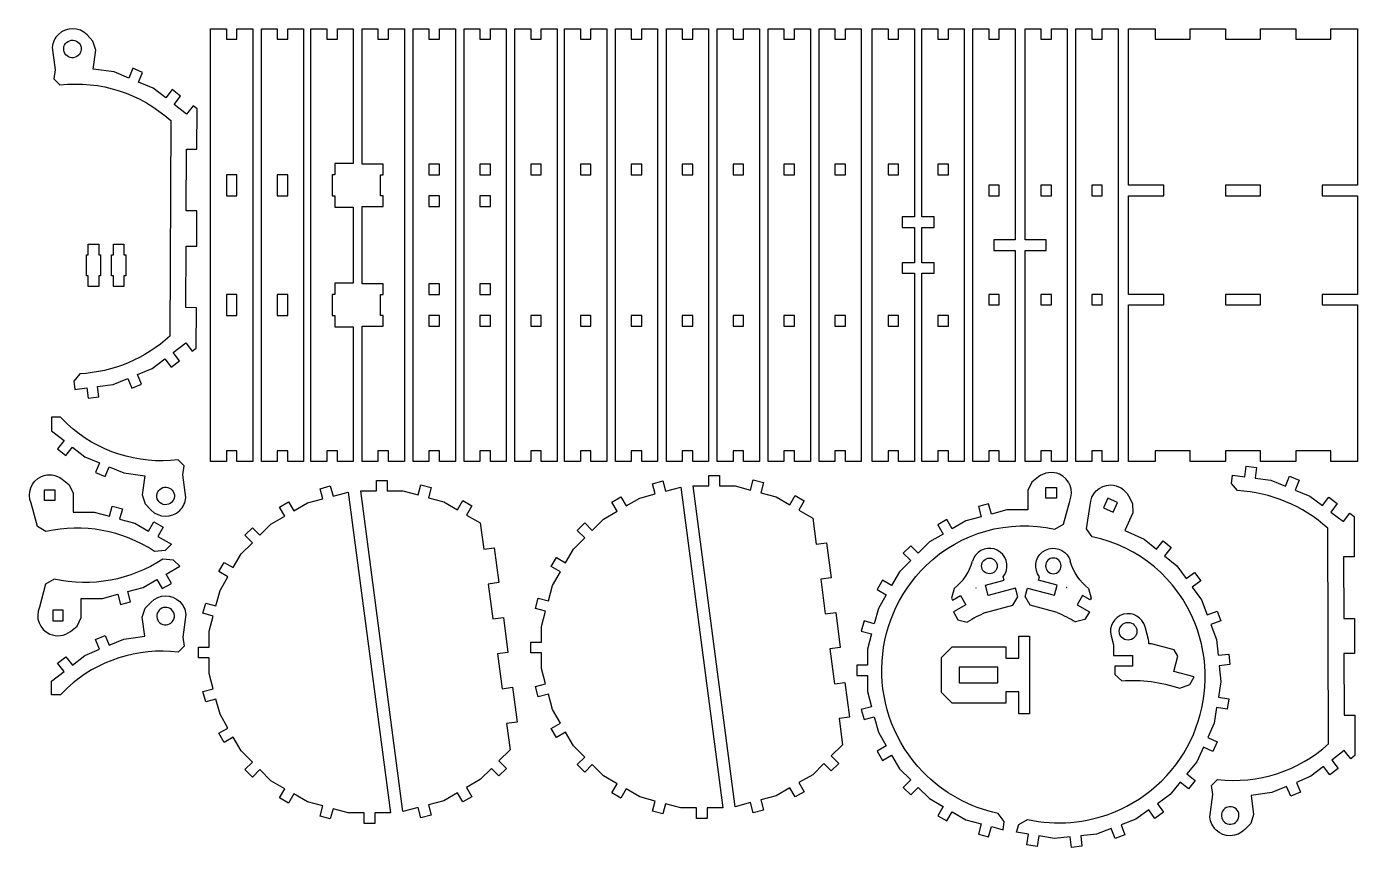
# Model space of a CAD drawing. Header units: inches. Extents: x 166 to 545, y 155 to 388.
import ezdxf

# ---------------------------------------------------------------- set-up
doc = ezdxf.new("R2010")
doc.units = ezdxf.units.IN
doc.header["$MEASUREMENT"] = 0

# ---------------------------------------------------------------- blocks, each defined once
blk = doc.blocks.new('block 3')
at = {"color": 7, "lineweight": 25, "true_color": 0xffffff}
blk.add_lwpolyline([(472.09, 343.03), (469.09, 343.03), (469.09, 340.03), (472.09, 340.03), (472.09, 343.03)], dxfattribs=at)
blk = doc.blocks.new('block 4')
at = {"color": 7, "lineweight": 25, "true_color": 0xffffff}
blk.add_lwpolyline([(472.09, 312.03), (469.09, 312.03), (469.09, 309.03), (472.09, 309.03), (472.09, 312.03)], dxfattribs=at)
blk = doc.blocks.new('block 5')
at = {"color": 7, "lineweight": 25, "true_color": 0xffffff}
blk.add_lwpolyline([(469.09, 267.53), (469.09, 264.53), (464.59, 264.53), (464.59, 387.53), (469.09, 387.53), (469.09, 384.53), (472.09, 384.53), (472.09, 387.53), (476.59, 387.53), (476.59, 264.53), (472.09, 264.53), (472.09, 267.53), (469.09, 267.53)], dxfattribs=at)
blk = doc.blocks.new('block 2')
for name in ['block 5', 'block 3', 'block 4']:
    blk.add_blockref(name, (0, 0))
blk = doc.blocks.new('block 7')
at = {"color": 7, "lineweight": 25, "true_color": 0xffffff}
blk.add_lwpolyline([(257.79, 255.87), (269.79, 164.72), (265.29, 164.72), (265.29, 161.72), (262.29, 161.72), (262.29, 164.72), (257.79, 164.72), (253.45, 165.88), (252.67, 162.98), (249.77, 163.76), (250.55, 166.66), (246.2, 167.82), (242.3, 170.07), (240.8, 167.48), (238.21, 168.98), (239.71, 171.57), (235.81, 173.82), (232.63, 177.01), (230.51, 174.88), (228.38, 177.01), (230.51, 179.13), (227.32, 182.31), (225.07, 186.21), (222.48, 184.71), (220.98, 187.3), (223.57, 188.8), (221.32, 192.7), (220.16, 197.05), (217.26, 196.27), (216.48, 199.17), (219.38, 199.95), (218.22, 204.29), (218.22, 208.79), (215.22, 208.79), (215.22, 211.79), (218.22, 211.79), (218.22, 216.29), (219.38, 220.64), (216.48, 221.41), (217.26, 224.31), (220.16, 223.54), (221.32, 227.88), (223.57, 231.78), (220.98, 233.28), (222.48, 235.88), (225.07, 234.38), (227.32, 238.28), (230.51, 241.46), (228.38, 243.58), (230.51, 245.7), (232.63, 243.58), (235.81, 246.76), (239.71, 249.01), (238.21, 251.61), (240.8, 253.11), (242.3, 250.51), (246.2, 252.76), (250.55, 253.93), (249.77, 256.82), (252.67, 257.6), (253.45, 254.7), (257.79, 255.87)], dxfattribs=at)
blk = doc.blocks.new('block 8')
at = {"color": 7, "lineweight": 25, "true_color": 0xffffff}
blk.add_lwpolyline([(302.79, 190.07), (303.77, 182.63), (300.59, 179.45), (302.71, 177.33), (300.59, 175.21), (298.46, 177.33), (295.28, 174.15), (291.39, 171.9), (292.89, 169.3), (290.29, 167.8), (288.79, 170.4), (284.89, 168.15), (280.54, 166.98), (281.32, 164.09), (278.42, 163.31), (277.65, 166.21), (273.3, 165.04), (261.3, 256.19), (265.8, 256.19), (265.8, 259.19), (268.8, 259.19), (268.8, 256.19), (273.3, 256.19), (277.65, 255.03), (278.42, 257.92), (281.32, 257.15), (280.54, 254.25), (284.89, 253.09), (288.79, 250.84), (290.29, 253.43), (292.89, 251.93), (291.39, 249.34), (295.28, 247.09), (296.26, 239.65), (299.24, 240.04), (300.54, 230.12), (297.57, 229.73), (298.87, 219.82), (301.85, 220.21), (303.15, 210.29), (300.18, 209.9), (301.48, 199.99), (304.46, 200.38), (305.76, 190.47), (302.79, 190.07)], dxfattribs=at)
blk = doc.blocks.new('block 6')
for name in ['block 7', 'block 8']:
    blk.add_blockref(name, (0, 0))
blk = doc.blocks.new('block 10')
at = {"color": 7, "lineweight": 25, "true_color": 0xffffff}
blk.add_lwpolyline([(352.27, 257.27), (364.27, 166.12), (359.77, 166.12), (359.77, 163.12), (356.77, 163.12), (356.77, 166.12), (352.27, 166.12), (347.93, 167.29), (347.15, 164.39), (344.25, 165.17), (345.03, 168.06), (340.68, 169.23), (336.79, 171.48), (335.29, 168.88), (332.69, 170.38), (334.19, 172.98), (330.29, 175.23), (327.11, 178.41), (324.99, 176.29), (322.87, 178.41), (324.99, 180.53), (321.81, 183.71), (319.56, 187.61), (316.96, 186.11), (315.46, 188.71), (318.06, 190.21), (315.81, 194.11), (314.64, 198.45), (311.74, 197.68), (310.97, 200.57), (313.86, 201.35), (312.7, 205.7), (312.7, 210.2), (309.7, 210.2), (309.7, 213.2), (312.7, 213.2), (312.7, 217.7), (313.86, 222.04), (310.97, 222.82), (311.74, 225.72), (314.64, 224.94), (315.81, 229.29), (318.06, 233.19), (315.46, 234.69), (316.96, 237.28), (319.56, 235.78), (321.81, 239.68), (324.99, 242.86), (322.87, 244.98), (324.99, 247.11), (327.11, 244.98), (330.29, 248.17), (334.19, 250.42), (332.69, 253.01), (335.29, 254.51), (336.79, 251.92), (340.68, 254.17), (345.03, 255.33), (344.25, 258.23), (347.15, 259.01), (347.93, 256.11), (352.27, 257.27)], dxfattribs=at)
blk = doc.blocks.new('block 11')
at = {"color": 7, "lineweight": 25, "true_color": 0xffffff}
blk.add_lwpolyline([(397.27, 191.48), (398.25, 184.04), (395.07, 180.86), (397.19, 178.74), (395.07, 176.62), (392.95, 178.74), (389.77, 175.55), (385.87, 173.3), (387.37, 170.71), (384.77, 169.21), (383.27, 171.8), (379.37, 169.55), (375.03, 168.39), (375.8, 165.49), (372.9, 164.72), (372.13, 167.61), (367.78, 166.45), (355.78, 257.6), (360.28, 257.6), (360.28, 260.6), (363.28, 260.6), (363.28, 257.6), (367.78, 257.6), (372.13, 256.43), (372.9, 259.33), (375.8, 258.55), (375.03, 255.66), (379.37, 254.49), (383.27, 252.24), (384.77, 254.84), (387.37, 253.34), (385.87, 250.74), (389.77, 248.49), (390.74, 241.05), (393.72, 241.44), (395.02, 231.53), (392.05, 231.14), (393.36, 221.22), (396.33, 221.61), (397.63, 211.7), (394.66, 211.31), (395.97, 201.39), (398.94, 201.79), (400.25, 191.87), (397.27, 191.48)], dxfattribs=at)
blk = doc.blocks.new('block 9')
for name in ['block 10', 'block 11']:
    blk.add_blockref(name, (0, 0))
blk = doc.blocks.new('block 12')
at = {"color": 7, "lineweight": 25, "true_color": 0xffffff}
blk.add_lwpolyline([(507.09, 343.03), (507.09, 340.03), (517.09, 340.03), (517.09, 343.03), (507.09, 343.03)], dxfattribs=at)
blk = doc.blocks.new('block 13')
at = {"color": 7, "lineweight": 25, "true_color": 0xffffff}
blk.add_lwpolyline([(507.09, 312.03), (507.09, 309.03), (517.09, 309.03), (517.09, 312.03), (507.09, 312.03)], dxfattribs=at)
blk = doc.blocks.new('block 14')
at = {"color": 7, "lineweight": 25, "true_color": 0xffffff}
blk.add_lwpolyline([(489.58, 312.03), (479.58, 312.03), (479.58, 340.03), (489.58, 340.03), (489.58, 343.03), (479.58, 343.03), (479.58, 387.53), (487.09, 387.53), (487.09, 384.53), (497.09, 384.53), (497.09, 387.53), (507.09, 387.53), (507.09, 384.53), (517.09, 384.53), (517.09, 387.53), (527.09, 387.53), (527.09, 384.53), (537.09, 384.53), (537.09, 387.53), (544.59, 387.53), (544.59, 343.03), (534.59, 343.03), (534.59, 340.03), (544.59, 340.03), (544.59, 312.03), (534.59, 312.03), (534.59, 309.03), (544.59, 309.03), (544.59, 264.53), (537.09, 264.53), (537.09, 267.53), (527.09, 267.53), (527.09, 264.53), (517.09, 264.53), (517.09, 267.53), (507.09, 267.53), (507.09, 264.53), (497.09, 264.53), (497.09, 267.53), (487.09, 267.53), (487.09, 264.53), (479.58, 264.53), (479.58, 309.03), (489.58, 309.03), (489.58, 312.03)], dxfattribs=at)
blk = doc.blocks.new('block 16')
at = {"color": 7, "lineweight": 25, "true_color": 0xffffff}
blk.add_lwpolyline([(450.12, 324.53), (456.12, 324.53), (456.12, 327.53), (450.12, 327.53), (450.12, 387.53), (454.62, 387.53), (454.62, 384.53), (457.62, 384.53), (457.62, 387.53), (462.12, 387.53), (462.12, 264.53), (457.62, 264.53), (457.62, 267.53), (454.62, 267.53), (454.62, 264.53), (450.12, 264.53), (450.12, 324.53)], dxfattribs=at)
blk = doc.blocks.new('block 17')
at = {"color": 7, "lineweight": 25, "true_color": 0xffffff}
blk.add_lwpolyline([(457.62, 343.03), (454.62, 343.03), (454.62, 340.03), (457.62, 340.03), (457.62, 343.03)], dxfattribs=at)
blk = doc.blocks.new('block 18')
at = {"color": 7, "lineweight": 25, "true_color": 0xffffff}
blk.add_lwpolyline([(457.62, 312.03), (454.62, 312.03), (454.62, 309.03), (457.62, 309.03), (457.62, 312.03)], dxfattribs=at)
blk = doc.blocks.new('block 15')
for name in ['block 16', 'block 17', 'block 18']:
    blk.add_blockref(name, (0, 0))
blk = doc.blocks.new('block 20')
at = {"color": 7, "lineweight": 25, "true_color": 0xffffff}
blk.add_lwpolyline([(447.3, 327.53), (441.3, 327.53), (441.3, 324.53), (447.3, 324.53), (447.3, 264.53), (442.8, 264.53), (442.8, 267.53), (439.8, 267.53), (439.8, 264.53), (435.3, 264.53), (435.3, 387.53), (439.8, 387.53), (439.8, 384.53), (442.8, 384.53), (442.8, 387.53), (447.3, 387.53), (447.3, 327.53)], dxfattribs=at)
blk = doc.blocks.new('block 21')
at = {"color": 7, "lineweight": 25, "true_color": 0xffffff}
blk.add_lwpolyline([(439.8, 309.03), (442.8, 309.03), (442.8, 312.03), (439.8, 312.03), (439.8, 309.03)], dxfattribs=at)
blk = doc.blocks.new('block 22')
at = {"color": 7, "lineweight": 25, "true_color": 0xffffff}
blk.add_lwpolyline([(439.8, 340.03), (442.8, 340.03), (442.8, 343.03), (439.8, 343.03), (439.8, 340.03)], dxfattribs=at)
blk = doc.blocks.new('block 19')
for name in ['block 20', 'block 22', 'block 21']:
    blk.add_blockref(name, (0, 0))
blk = doc.blocks.new('block 24')
at = {"color": 7, "lineweight": 25, "true_color": 0xffffff}
blk.add_lwpolyline([(414.21, 349.03), (411.21, 349.03), (411.21, 346.03), (414.21, 346.03), (414.21, 349.03)], dxfattribs=at)
blk = doc.blocks.new('block 25')
at = {"color": 7, "lineweight": 25, "true_color": 0xffffff}
blk.add_lwpolyline([(411.21, 303.03), (414.21, 303.03), (414.21, 306.03), (411.21, 306.03), (411.21, 303.03)], dxfattribs=at)
blk = doc.blocks.new('block 26')
at = {"color": 7, "lineweight": 25, "true_color": 0xffffff}
blk.add_lwpolyline([(411.21, 384.53), (414.21, 384.53), (414.21, 387.53), (418.71, 387.53), (418.71, 334.03), (415.21, 334.03), (415.21, 331.03), (418.71, 331.03), (418.71, 321.03), (415.21, 321.03), (415.21, 318.03), (418.71, 318.03), (418.71, 264.53), (414.21, 264.53), (414.21, 267.53), (411.21, 267.53), (411.21, 264.53), (406.71, 264.53), (406.71, 387.53), (411.21, 387.53), (411.21, 384.53)], dxfattribs=at)
blk = doc.blocks.new('block 23')
for name in ['block 26', 'block 24', 'block 25']:
    blk.add_blockref(name, (0, 0))
blk = doc.blocks.new('block 28')
at = {"color": 7, "lineweight": 25, "true_color": 0xffffff}
blk.add_lwpolyline([(425.33, 303.03), (428.33, 303.03), (428.33, 306.03), (425.33, 306.03), (425.33, 303.03)], dxfattribs=at)
blk = doc.blocks.new('block 29')
at = {"color": 7, "lineweight": 25, "true_color": 0xffffff}
blk.add_lwpolyline([(428.33, 349.03), (425.33, 349.03), (425.33, 346.03), (428.33, 346.03), (428.33, 349.03)], dxfattribs=at)
blk = doc.blocks.new('block 30')
at = {"color": 7, "lineweight": 25, "true_color": 0xffffff}
blk.add_lwpolyline([(428.33, 267.53), (425.33, 267.53), (425.33, 264.53), (420.83, 264.53), (420.83, 318.03), (424.33, 318.03), (424.33, 321.03), (420.83, 321.03), (420.83, 331.03), (424.33, 331.03), (424.33, 334.03), (420.83, 334.03), (420.83, 387.53), (425.33, 387.53), (425.33, 384.53), (428.33, 384.53), (428.33, 387.53), (432.83, 387.53), (432.83, 264.53), (428.33, 264.53), (428.33, 267.53)], dxfattribs=at)
blk = doc.blocks.new('block 27')
for name in ['block 30', 'block 29', 'block 28']:
    blk.add_blockref(name, (0, 0))
blk = doc.blocks.new('block 32')
at = {"color": 7, "lineweight": 25, "true_color": 0xffffff}
blk.add_lwpolyline([(396.08, 303.03), (399.08, 303.03), (399.08, 306.03), (396.08, 306.03), (396.08, 303.03)], dxfattribs=at)
blk = doc.blocks.new('block 33')
at = {"color": 7, "lineweight": 25, "true_color": 0xffffff}
blk.add_lwpolyline([(399.08, 349.03), (396.08, 349.03), (396.08, 346.03), (399.08, 346.03), (399.08, 349.03)], dxfattribs=at)
blk = doc.blocks.new('block 34')
at = {"color": 7, "lineweight": 25, "true_color": 0xffffff}
blk.add_lwpolyline([(396.08, 384.53), (399.08, 384.53), (399.08, 387.53), (403.58, 387.53), (403.58, 264.53), (399.08, 264.53), (399.08, 267.53), (396.08, 267.53), (396.08, 264.53), (391.58, 264.53), (391.58, 387.53), (396.08, 387.53), (396.08, 384.53)], dxfattribs=at)
blk = doc.blocks.new('block 31')
for name in ['block 34', 'block 33', 'block 32']:
    blk.add_blockref(name, (0, 0))
blk = doc.blocks.new('block 36')
at = {"color": 7, "lineweight": 25, "true_color": 0xffffff}
blk.add_lwpolyline([(381.61, 303.03), (384.61, 303.03), (384.61, 306.03), (381.61, 306.03), (381.61, 303.03)], dxfattribs=at)
blk = doc.blocks.new('block 37')
at = {"color": 7, "lineweight": 25, "true_color": 0xffffff}
blk.add_lwpolyline([(384.61, 349.03), (381.61, 349.03), (381.61, 346.03), (384.61, 346.03), (384.61, 349.03)], dxfattribs=at)
blk = doc.blocks.new('block 38')
at = {"color": 7, "lineweight": 25, "true_color": 0xffffff}
blk.add_lwpolyline([(381.61, 384.53), (384.61, 384.53), (384.61, 387.53), (389.11, 387.53), (389.11, 264.53), (384.61, 264.53), (384.61, 267.53), (381.61, 267.53), (381.61, 264.53), (377.11, 264.53), (377.11, 387.53), (381.61, 387.53), (381.61, 384.53)], dxfattribs=at)
blk = doc.blocks.new('block 35')
for name in ['block 38', 'block 37', 'block 36']:
    blk.add_blockref(name, (0, 0))
blk = doc.blocks.new('block 40')
at = {"color": 7, "lineweight": 25, "true_color": 0xffffff}
blk.add_lwpolyline([(367.14, 303.03), (370.14, 303.03), (370.14, 306.03), (367.14, 306.03), (367.14, 303.03)], dxfattribs=at)
blk = doc.blocks.new('block 41')
at = {"color": 7, "lineweight": 25, "true_color": 0xffffff}
blk.add_lwpolyline([(370.14, 349.03), (367.14, 349.03), (367.14, 346.03), (370.14, 346.03), (370.14, 349.03)], dxfattribs=at)
blk = doc.blocks.new('block 42')
at = {"color": 7, "lineweight": 25, "true_color": 0xffffff}
blk.add_lwpolyline([(367.14, 384.53), (370.14, 384.53), (370.14, 387.53), (374.64, 387.53), (374.64, 264.53), (370.14, 264.53), (370.14, 267.53), (367.14, 267.53), (367.14, 264.53), (362.64, 264.53), (362.64, 387.53), (367.14, 387.53), (367.14, 384.53)], dxfattribs=at)
blk = doc.blocks.new('block 39')
for name in ['block 42', 'block 41', 'block 40']:
    blk.add_blockref(name, (0, 0))
blk = doc.blocks.new('block 44')
at = {"color": 7, "lineweight": 25, "true_color": 0xffffff}
blk.add_lwpolyline([(352.68, 303.03), (355.68, 303.03), (355.68, 306.03), (352.68, 306.03), (352.68, 303.03)], dxfattribs=at)
blk = doc.blocks.new('block 45')
at = {"color": 7, "lineweight": 25, "true_color": 0xffffff}
blk.add_lwpolyline([(355.68, 349.03), (352.68, 349.03), (352.68, 346.03), (355.68, 346.03), (355.68, 349.03)], dxfattribs=at)
blk = doc.blocks.new('block 46')
at = {"color": 7, "lineweight": 25, "true_color": 0xffffff}
blk.add_lwpolyline([(352.68, 384.53), (355.68, 384.53), (355.68, 387.53), (360.18, 387.53), (360.18, 264.53), (355.68, 264.53), (355.68, 267.53), (352.68, 267.53), (352.68, 264.53), (348.18, 264.53), (348.18, 387.53), (352.68, 387.53), (352.68, 384.53)], dxfattribs=at)
blk = doc.blocks.new('block 43')
for name in ['block 46', 'block 45', 'block 44']:
    blk.add_blockref(name, (0, 0))
blk = doc.blocks.new('block 48')
at = {"color": 7, "lineweight": 25, "true_color": 0xffffff}
blk.add_lwpolyline([(338.21, 303.03), (341.21, 303.03), (341.21, 306.03), (338.21, 306.03), (338.21, 303.03)], dxfattribs=at)
blk = doc.blocks.new('block 49')
at = {"color": 7, "lineweight": 25, "true_color": 0xffffff}
blk.add_lwpolyline([(341.21, 349.03), (338.21, 349.03), (338.21, 346.03), (341.21, 346.03), (341.21, 349.03)], dxfattribs=at)
blk = doc.blocks.new('block 50')
at = {"color": 7, "lineweight": 25, "true_color": 0xffffff}
blk.add_lwpolyline([(338.21, 384.53), (341.21, 384.53), (341.21, 387.53), (345.71, 387.53), (345.71, 264.53), (341.21, 264.53), (341.21, 267.53), (338.21, 267.53), (338.21, 264.53), (333.71, 264.53), (333.71, 387.53), (338.21, 387.53), (338.21, 384.53)], dxfattribs=at)
blk = doc.blocks.new('block 47')
for name in ['block 50', 'block 49', 'block 48']:
    blk.add_blockref(name, (0, 0))
blk = doc.blocks.new('block 52')
at = {"color": 7, "lineweight": 25, "true_color": 0xffffff}
blk.add_lwpolyline([(323.74, 303.03), (326.74, 303.03), (326.74, 306.03), (323.74, 306.03), (323.74, 303.03)], dxfattribs=at)
blk = doc.blocks.new('block 53')
at = {"color": 7, "lineweight": 25, "true_color": 0xffffff}
blk.add_lwpolyline([(326.74, 349.03), (323.74, 349.03), (323.74, 346.03), (326.74, 346.03), (326.74, 349.03)], dxfattribs=at)
blk = doc.blocks.new('block 54')
at = {"color": 7, "lineweight": 25, "true_color": 0xffffff}
blk.add_lwpolyline([(323.74, 384.53), (326.74, 384.53), (326.74, 387.53), (331.24, 387.53), (331.24, 264.53), (326.74, 264.53), (326.74, 267.53), (323.74, 267.53), (323.74, 264.53), (319.24, 264.53), (319.24, 387.53), (323.74, 387.53), (323.74, 384.53)], dxfattribs=at)
blk = doc.blocks.new('block 51')
for name in ['block 54', 'block 53', 'block 52']:
    blk.add_blockref(name, (0, 0))
blk = doc.blocks.new('block 56')
at = {"color": 7, "lineweight": 25, "true_color": 0xffffff}
blk.add_lwpolyline([(309.63, 303.03), (312.63, 303.03), (312.63, 306.03), (309.63, 306.03), (309.63, 303.03)], dxfattribs=at)
blk = doc.blocks.new('block 57')
at = {"color": 7, "lineweight": 25, "true_color": 0xffffff}
blk.add_lwpolyline([(312.63, 349.03), (309.63, 349.03), (309.63, 346.03), (312.63, 346.03), (312.63, 349.03)], dxfattribs=at)
blk = doc.blocks.new('block 58')
at = {"color": 7, "lineweight": 25, "true_color": 0xffffff}
blk.add_lwpolyline([(309.63, 384.53), (312.63, 384.53), (312.63, 387.53), (317.13, 387.53), (317.13, 264.53), (312.63, 264.53), (312.63, 267.53), (309.63, 267.53), (309.63, 264.53), (305.13, 264.53), (305.13, 387.53), (309.63, 387.53), (309.63, 384.53)], dxfattribs=at)
blk = doc.blocks.new('block 55')
for name in ['block 58', 'block 57', 'block 56']:
    blk.add_blockref(name, (0, 0))
blk = doc.blocks.new('block 60')
at = {"color": 7, "lineweight": 25, "true_color": 0xffffff}
blk.add_lwpolyline([(237.59, 312.03), (237.59, 306.03), (240.59, 306.03), (240.59, 312.03), (237.59, 312.03)], dxfattribs=at)
blk = doc.blocks.new('block 61')
at = {"color": 7, "lineweight": 25, "true_color": 0xffffff}
blk.add_lwpolyline([(240.59, 340.03), (240.59, 346.03), (237.59, 346.03), (237.59, 340.03), (240.59, 340.03)], dxfattribs=at)
blk = doc.blocks.new('block 62')
at = {"color": 7, "lineweight": 25, "true_color": 0xffffff}
blk.add_lwpolyline([(237.59, 387.53), (237.59, 384.53), (240.59, 384.53), (240.59, 387.53), (245.09, 387.53), (245.09, 264.53), (240.59, 264.53), (240.59, 267.53), (237.59, 267.53), (237.59, 264.53), (233.09, 264.53), (233.09, 387.53), (237.59, 387.53)], dxfattribs=at)
blk = doc.blocks.new('block 59')
for name in ['block 62', 'block 61', 'block 60']:
    blk.add_blockref(name, (0, 0))
blk = doc.blocks.new('block 64')
at = {"color": 7, "lineweight": 25, "true_color": 0xffffff}
blk.add_lwpolyline([(223.12, 312.03), (223.12, 306.03), (226.12, 306.03), (226.12, 312.03), (223.12, 312.03)], dxfattribs=at)
blk = doc.blocks.new('block 65')
at = {"color": 7, "lineweight": 25, "true_color": 0xffffff}
blk.add_lwpolyline([(226.12, 340.03), (226.12, 346.03), (223.12, 346.03), (223.12, 340.03), (226.12, 340.03)], dxfattribs=at)
blk = doc.blocks.new('block 66')
at = {"color": 7, "lineweight": 25, "true_color": 0xffffff}
blk.add_lwpolyline([(223.12, 387.53), (223.12, 384.53), (226.12, 384.53), (226.12, 387.53), (230.62, 387.53), (230.62, 264.53), (226.12, 264.53), (226.12, 267.53), (223.12, 267.53), (223.12, 264.53), (218.62, 264.53), (218.62, 387.53), (223.12, 387.53)], dxfattribs=at)
blk = doc.blocks.new('block 63')
for name in ['block 66', 'block 65', 'block 64']:
    blk.add_blockref(name, (0, 0))
blk = doc.blocks.new('block 67')
at = {"color": 7, "lineweight": 25, "true_color": 0xffffff}
blk.add_lwpolyline([(266.92, 312.03), (267.72, 312.03), (267.72, 315.03), (261.72, 315.03), (261.72, 337.03), (267.72, 337.03), (267.72, 340.03), (266.92, 340.03), (266.92, 346.03), (267.72, 346.03), (267.72, 349.03), (261.72, 349.03), (261.72, 387.53), (266.22, 387.53), (266.22, 384.53), (269.22, 384.53), (269.22, 387.53), (273.72, 387.53), (273.72, 264.53), (269.22, 264.53), (269.22, 267.53), (266.22, 267.53), (266.22, 264.53), (261.72, 264.53), (261.72, 303.03), (267.72, 303.03), (267.72, 306.03), (266.92, 306.03), (266.92, 312.03)], dxfattribs=at)
blk = doc.blocks.new('block 68')
at = {"color": 7, "lineweight": 25, "true_color": 0xffffff}
blk.add_lwpolyline([(259.18, 336.83), (259.18, 315.23), (253.98, 315.23), (253.98, 312.03), (253.18, 312.03), (253.18, 306.03), (253.98, 306.03), (253.98, 302.83), (259.18, 302.83), (259.18, 264.53), (254.68, 264.53), (254.68, 267.53), (251.68, 267.53), (251.68, 264.53), (247.18, 264.53), (247.18, 387.53), (251.68, 387.53), (251.68, 384.53), (254.68, 384.53), (254.68, 387.53), (259.18, 387.53), (259.18, 349.23), (253.98, 349.23), (253.98, 346.03), (253.18, 346.03), (253.18, 340.03), (253.98, 340.03), (253.98, 336.83), (259.18, 336.83)], dxfattribs=at)
blk = doc.blocks.new('block 70')
at = {"color": 7, "lineweight": 25, "true_color": 0xffffff}
blk.add_lwpolyline([(298.18, 349.03), (295.18, 349.03), (295.18, 346.03), (298.18, 346.03), (298.18, 349.03)], dxfattribs=at)
blk = doc.blocks.new('block 71')
at = {"color": 7, "lineweight": 25, "true_color": 0xffffff}
blk.add_lwpolyline([(295.18, 337.03), (298.18, 337.03), (298.18, 340.03), (295.18, 340.03), (295.18, 337.03)], dxfattribs=at)
blk = doc.blocks.new('block 72')
at = {"color": 7, "lineweight": 25, "true_color": 0xffffff}
blk.add_lwpolyline([(295.18, 303.03), (298.18, 303.03), (298.18, 306.03), (295.18, 306.03), (295.18, 303.03)], dxfattribs=at)
blk = doc.blocks.new('block 73')
at = {"color": 7, "lineweight": 25, "true_color": 0xffffff}
blk.add_lwpolyline([(298.18, 315.03), (295.18, 315.03), (295.18, 312.03), (298.18, 312.03), (298.18, 315.03)], dxfattribs=at)
blk = doc.blocks.new('block 74')
at = {"color": 7, "lineweight": 25, "true_color": 0xffffff}
blk.add_lwpolyline([(295.18, 387.53), (295.18, 384.53), (298.18, 384.53), (298.18, 387.53), (302.68, 387.53), (302.68, 264.53), (298.18, 264.53), (298.18, 267.53), (295.18, 267.53), (295.18, 264.53), (290.68, 264.53), (290.68, 387.53), (295.18, 387.53)], dxfattribs=at)
blk = doc.blocks.new('block 69')
for name in ['block 74', 'block 70', 'block 71', 'block 73', 'block 72']:
    blk.add_blockref(name, (0, 0))
blk = doc.blocks.new('block 76')
at = {"color": 7, "lineweight": 25, "true_color": 0xffffff}
blk.add_lwpolyline([(283.72, 349.03), (280.72, 349.03), (280.72, 346.03), (283.72, 346.03), (283.72, 349.03)], dxfattribs=at)
blk = doc.blocks.new('block 77')
at = {"color": 7, "lineweight": 25, "true_color": 0xffffff}
blk.add_lwpolyline([(280.72, 337.03), (283.72, 337.03), (283.72, 340.03), (280.72, 340.03), (280.72, 337.03)], dxfattribs=at)
blk = doc.blocks.new('block 78')
at = {"color": 7, "lineweight": 25, "true_color": 0xffffff}
blk.add_lwpolyline([(280.72, 303.03), (283.72, 303.03), (283.72, 306.03), (280.72, 306.03), (280.72, 303.03)], dxfattribs=at)
blk = doc.blocks.new('block 79')
at = {"color": 7, "lineweight": 25, "true_color": 0xffffff}
blk.add_lwpolyline([(283.72, 315.03), (280.72, 315.03), (280.72, 312.03), (283.72, 312.03), (283.72, 315.03)], dxfattribs=at)
blk = doc.blocks.new('block 80')
at = {"color": 7, "lineweight": 25, "true_color": 0xffffff}
blk.add_lwpolyline([(280.72, 387.53), (280.72, 384.53), (283.72, 384.53), (283.72, 387.53), (288.22, 387.53), (288.22, 264.53), (283.72, 264.53), (283.72, 267.53), (280.72, 267.53), (280.72, 264.53), (276.22, 264.53), (276.22, 387.53), (280.72, 387.53)], dxfattribs=at)
blk = doc.blocks.new('block 75')
for name in ['block 80', 'block 76', 'block 77', 'block 79', 'block 78']:
    blk.add_blockref(name, (0, 0))
blk = doc.blocks.new('block 82')
at = {"color": 7, "lineweight": 25, "true_color": 0xffffff}
blk.add_open_spline([(185.2, 384.04), (185.2, 384.04), (186.04, 381.48), (186.04, 381.48), (186.04, 381.48), (185.31, 376.05), (185.31, 376.05), (185.31, 376.05), (191.25, 375.25), (191.25, 375.25), (191.25, 375.25), (195.41, 373.51), (195.41, 373.51), (195.41, 373.51), (196.56, 376.28), (196.56, 376.28), (196.56, 376.28), (199.33, 375.12), (199.33, 375.12), (199.33, 375.12), (198.17, 372.35), (198.17, 372.35), (198.17, 372.35), (202.33, 370.62), (202.33, 370.62), (202.33, 370.62), (205.89, 367.87), (205.89, 367.87), (205.89, 367.87), (207.72, 370.24), (207.72, 370.24), (207.72, 370.24), (210.09, 368.41), (210.09, 368.41), (210.09, 368.41), (208.26, 366.03), (208.26, 366.03), (208.26, 366.03), (211.82, 363.28), (211.82, 363.28), (211.82, 363.28), (213.65, 365.65), (213.65, 365.65), (213.65, 365.65), (214.82, 364.75), (214.82, 364.75), (214.82, 364.75), (214.78, 353.27), (214.78, 353.27), (214.78, 353.27), (211.78, 353.28), (211.78, 353.28), (211.78, 353.28), (211.72, 335.78), (211.72, 335.78), (211.72, 335.78), (214.72, 335.76), (214.72, 335.76), (214.72, 335.76), (214.69, 325.77), (214.69, 325.77), (214.69, 325.77), (211.69, 325.78), (211.69, 325.78), (211.69, 325.78), (211.63, 308.27), (211.63, 308.27), (211.63, 308.27), (214.63, 308.26), (214.63, 308.26), (214.63, 308.26), (214.59, 296.78), (214.59, 296.78), (214.59, 296.78), (213.41, 295.89), (213.41, 295.89), (213.41, 295.89), (211.59, 298.27), (211.59, 298.27), (211.59, 298.27), (208.01, 295.54), (208.01, 295.54), (208.01, 295.54), (209.83, 293.16), (209.83, 293.16), (209.83, 293.16), (207.44, 291.34), (207.44, 291.34), (207.44, 291.34), (205.62, 293.73), (205.62, 293.73), (205.62, 293.73), (202.05, 291), (202.05, 291), (202.05, 291), (197.88, 289.29), (197.88, 289.29), (197.88, 289.29), (199.02, 286.52), (199.02, 286.52), (199.02, 286.52), (196.24, 285.38), (196.24, 285.38), (196.24, 285.38), (195.11, 288.15), (195.11, 288.15), (195.11, 288.15), (190.94, 286.45), (190.94, 286.45), (190.94, 286.45), (186.48, 285.88), (186.48, 285.88), (186.48, 285.88), (186.86, 282.9), (186.86, 282.9), (186.86, 282.9), (183.88, 282.52), (183.88, 282.52), (183.88, 282.52), (183.5, 285.49), (183.5, 285.49), (183.5, 285.49), (180.03, 285.05), (180.03, 285.05), (180.03, 285.05), (179.73, 287.41), (179.73, 287.41), (179.73, 287.41), (181.47, 289.45), (181.47, 289.45), (190.99, 289.97), (200.04, 293.76), (207.1, 300.16), (207.1, 300.16), (207.31, 361.42), (207.31, 361.42), (198.77, 369.18), (187.29, 372.88), (175.82, 371.55), (175.82, 371.55), (174.11, 373.26), (174.11, 373.26), (174.11, 373.26), (174.46, 375.82), (174.46, 375.82), (174.46, 375.82), (173.63, 382.23), (173.63, 382.23), (173.75, 383.63), (174.36, 384.94), (175.37, 385.91), (177.66, 388.13), (181.31, 388.06), (183.52, 385.78), (183.52, 385.78), (185.2, 384.04), (185.2, 384.04)], degree=3, knots=[0, 0, 0, 0, 1, 1, 1, 2, 2, 2, 3, 3, 3, 4, 4, 4, 5, 5, 5, 6, 6, 6, 7, 7, 7, 8, 8, 8, 9, 9, 9, 10, 10, 10, 11, 11, 11, 12, 12, 12, 13, 13, 13, 14, 14, 14, 15, 15, 15, 16, 16, 16, 17, 17, 17, 18, 18, 18, 19, 19, 19, 20, 20, 20, 21, 21, 21, 22, 22, 22, 23, 23, 23, 24, 24, 24, 25, 25, 25, 26, 26, 26, 27, 27, 27, 28, 28, 28, 29, 29, 29, 30, 30, 30, 31, 31, 31, 32, 32, 32, 33, 33, 33, 34, 34, 34, 35, 35, 35, 36, 36, 36, 37, 37, 37, 38, 38, 38, 39, 39, 39, 40, 40, 40, 41, 41, 41, 42, 42, 42, 43, 43, 43, 44, 44, 44, 45, 45, 45, 46, 46, 46, 47, 47, 47, 48, 48, 48, 49, 49, 49, 50, 50, 50, 51, 51, 51, 52, 52, 52, 52], dxfattribs=at)
blk = doc.blocks.new('block 83')
at = {"color": 7, "lineweight": 25, "true_color": 0xffffff}
blk.add_open_spline([(176.9, 381.45), (177.08, 380.08), (178.33, 379.11), (179.7, 379.29), (181.07, 379.47), (182.04, 380.72), (181.86, 382.09), (181.68, 383.46), (180.43, 384.43), (179.06, 384.25), (177.69, 384.07), (176.73, 382.82), (176.9, 381.45), (176.9, 381.45), (176.9, 381.45), (176.9, 381.45)], degree=3, knots=[0, 0, 0, 0, 1, 1, 1, 2, 2, 2, 3, 3, 3, 4, 4, 4, 5, 5, 5, 5], dxfattribs=at)
blk = doc.blocks.new('block 81')
for name in ['block 82', 'block 83']:
    blk.add_blockref(name, (0, 0))
blk = doc.blocks.new('block 85')
at = {"color": 7, "lineweight": 25, "true_color": 0xffffff}
blk.add_open_spline([(514.26, 161.68), (514.26, 161.68), (515.1, 164.25), (515.1, 164.25), (515.1, 164.25), (514.37, 169.67), (514.37, 169.67), (514.37, 169.67), (520.32, 170.48), (520.32, 170.48), (520.32, 170.48), (524.47, 172.21), (524.47, 172.21), (524.47, 172.21), (525.63, 169.44), (525.63, 169.44), (525.63, 169.44), (528.39, 170.6), (528.39, 170.6), (528.39, 170.6), (527.24, 173.37), (527.24, 173.37), (527.24, 173.37), (531.39, 175.11), (531.39, 175.11), (531.39, 175.11), (534.95, 177.86), (534.95, 177.86), (534.95, 177.86), (536.78, 175.48), (536.78, 175.48), (536.78, 175.48), (539.16, 177.32), (539.16, 177.32), (539.16, 177.32), (537.32, 179.69), (537.32, 179.69), (537.32, 179.69), (540.88, 182.45), (540.88, 182.45), (540.88, 182.45), (542.72, 180.07), (542.72, 180.07), (542.72, 180.07), (543.89, 180.98), (543.89, 180.98), (543.89, 180.98), (543.85, 192.46), (543.85, 192.46), (543.85, 192.46), (540.85, 192.44), (540.85, 192.44), (540.85, 192.44), (540.78, 209.95), (540.78, 209.95), (540.78, 209.95), (543.78, 209.96), (543.78, 209.96), (543.78, 209.96), (543.75, 219.96), (543.75, 219.96), (543.75, 219.96), (540.75, 219.95), (540.75, 219.95), (540.75, 219.95), (540.69, 237.45), (540.69, 237.45), (540.69, 237.45), (543.69, 237.46), (543.69, 237.46), (543.69, 237.46), (543.65, 248.94), (543.65, 248.94), (543.65, 248.94), (542.47, 249.84), (542.47, 249.84), (542.47, 249.84), (540.65, 247.45), (540.65, 247.45), (540.65, 247.45), (537.07, 250.18), (537.07, 250.18), (537.07, 250.18), (538.89, 252.57), (538.89, 252.57), (538.89, 252.57), (536.5, 254.38), (536.5, 254.38), (536.5, 254.38), (534.69, 252), (534.69, 252), (534.69, 252), (531.11, 254.72), (531.11, 254.72), (531.11, 254.72), (526.94, 256.43), (526.94, 256.43), (526.94, 256.43), (528.08, 259.21), (528.08, 259.21), (528.08, 259.21), (525.31, 260.35), (525.31, 260.35), (525.31, 260.35), (524.17, 257.57), (524.17, 257.57), (524.17, 257.57), (520, 259.28), (520, 259.28), (520, 259.28), (515.54, 259.85), (515.54, 259.85), (515.54, 259.85), (515.92, 262.82), (515.92, 262.82), (515.92, 262.82), (512.95, 263.21), (512.95, 263.21), (512.95, 263.21), (512.56, 260.23), (512.56, 260.23), (512.56, 260.23), (509.09, 260.67), (509.09, 260.67), (509.09, 260.67), (508.79, 258.32), (508.79, 258.32), (508.79, 258.32), (510.54, 256.27), (510.54, 256.27), (520.05, 255.75), (529.1, 251.97), (536.16, 245.56), (536.16, 245.56), (536.37, 184.31), (536.37, 184.31), (527.83, 176.54), (516.35, 172.85), (504.88, 174.17), (504.88, 174.17), (503.17, 172.47), (503.17, 172.47), (503.17, 172.47), (503.52, 169.9), (503.52, 169.9), (503.52, 169.9), (502.7, 163.5), (502.7, 163.5), (502.81, 162.1), (503.43, 160.79), (504.44, 159.81), (506.72, 157.6), (510.37, 157.66), (512.59, 159.95), (512.59, 159.95), (514.26, 161.68), (514.26, 161.68)], degree=3, knots=[0, 0, 0, 0, 1, 1, 1, 2, 2, 2, 3, 3, 3, 4, 4, 4, 5, 5, 5, 6, 6, 6, 7, 7, 7, 8, 8, 8, 9, 9, 9, 10, 10, 10, 11, 11, 11, 12, 12, 12, 13, 13, 13, 14, 14, 14, 15, 15, 15, 16, 16, 16, 17, 17, 17, 18, 18, 18, 19, 19, 19, 20, 20, 20, 21, 21, 21, 22, 22, 22, 23, 23, 23, 24, 24, 24, 25, 25, 25, 26, 26, 26, 27, 27, 27, 28, 28, 28, 29, 29, 29, 30, 30, 30, 31, 31, 31, 32, 32, 32, 33, 33, 33, 34, 34, 34, 35, 35, 35, 36, 36, 36, 37, 37, 37, 38, 38, 38, 39, 39, 39, 40, 40, 40, 41, 41, 41, 42, 42, 42, 43, 43, 43, 44, 44, 44, 45, 45, 45, 46, 46, 46, 47, 47, 47, 48, 48, 48, 49, 49, 49, 50, 50, 50, 51, 51, 51, 52, 52, 52, 52], dxfattribs=at)
blk = doc.blocks.new('block 86')
at = {"color": 7, "lineweight": 25, "true_color": 0xffffff}
blk.add_open_spline([(505.96, 164.27), (506.14, 165.64), (507.39, 166.61), (508.76, 166.43), (510.13, 166.26), (511.1, 165.01), (510.92, 163.64), (510.75, 162.27), (509.49, 161.3), (508.12, 161.47), (506.75, 161.65), (505.79, 162.9), (505.96, 164.27), (505.96, 164.27), (505.96, 164.27), (505.96, 164.27)], degree=3, knots=[0, 0, 0, 0, 1, 1, 1, 2, 2, 2, 3, 3, 3, 4, 4, 4, 5, 5, 5, 5], dxfattribs=at)
blk = doc.blocks.new('block 84')
for name in ['block 85', 'block 86']:
    blk.add_blockref(name, (0, 0))
blk = doc.blocks.new('block 88')
at = {"color": 7, "lineweight": 25, "true_color": 0xffffff}
blk.add_open_spline([(175.94, 277.12), (175.94, 277.12), (177.93, 275.11), (177.93, 275.11), (186.47, 267.35), (197.95, 263.65), (209.42, 264.98), (209.42, 264.98), (211.13, 263.27), (211.13, 263.27), (211.13, 263.27), (210.79, 260.71), (210.79, 260.71), (210.79, 260.71), (211.61, 254.3), (211.61, 254.3), (211.5, 252.9), (210.88, 251.59), (209.87, 250.62), (207.58, 248.4), (203.93, 248.47), (201.72, 250.75), (201.72, 250.75), (200.04, 252.49), (200.04, 252.49), (200.04, 252.49), (199.2, 255.05), (199.2, 255.05), (199.2, 255.05), (199.93, 260.48), (199.93, 260.48), (199.93, 260.48), (193.99, 261.28), (193.99, 261.28), (193.99, 261.28), (189.84, 263.02), (189.84, 263.02), (189.84, 263.02), (188.68, 260.25), (188.68, 260.25), (188.68, 260.25), (185.91, 261.41), (185.91, 261.41), (185.91, 261.41), (187.07, 264.17), (187.07, 264.17), (187.07, 264.17), (182.92, 265.91), (182.92, 265.91), (182.92, 265.91), (179.36, 268.66), (179.36, 268.66), (179.36, 268.66), (177.52, 266.29), (177.52, 266.29), (177.52, 266.29), (175.15, 268.12), (175.15, 268.12), (175.15, 268.12), (176.98, 270.5), (176.98, 270.5), (176.98, 270.5), (173.42, 273.25), (173.42, 273.25), (173.42, 273.25), (173.44, 277.13), (173.44, 277.13), (173.44, 277.13), (175.94, 277.12), (175.94, 277.12)], degree=3, knots=[0, 0, 0, 0, 1, 1, 1, 2, 2, 2, 3, 3, 3, 4, 4, 4, 5, 5, 5, 6, 6, 6, 7, 7, 7, 8, 8, 8, 9, 9, 9, 10, 10, 10, 11, 11, 11, 12, 12, 12, 13, 13, 13, 14, 14, 14, 15, 15, 15, 16, 16, 16, 17, 17, 17, 18, 18, 18, 19, 19, 19, 20, 20, 20, 21, 21, 21, 22, 22, 22, 23, 23, 23, 23], dxfattribs=at)
blk = doc.blocks.new('block 89')
at = {"color": 7, "lineweight": 25, "true_color": 0xffffff}
blk.add_open_spline([(208.34, 255.08), (208.17, 256.45), (206.91, 257.41), (205.54, 257.24), (204.18, 257.06), (203.21, 255.81), (203.38, 254.44), (203.56, 253.07), (204.81, 252.1), (206.18, 252.28), (207.55, 252.46), (208.52, 253.71), (208.34, 255.08), (208.34, 255.08), (208.34, 255.08), (208.34, 255.08)], degree=3, knots=[0, 0, 0, 0, 1, 1, 1, 2, 2, 2, 3, 3, 3, 4, 4, 4, 5, 5, 5, 5], dxfattribs=at)
blk = doc.blocks.new('block 87')
for name in ['block 88', 'block 89']:
    blk.add_blockref(name, (0, 0))
blk = doc.blocks.new('block 91')
at = {"color": 7, "lineweight": 25, "true_color": 0xffffff}
blk.add_open_spline([(175.94, 198.25), (175.94, 198.25), (177.93, 200.25), (177.93, 200.25), (186.47, 208.02), (197.95, 211.71), (209.42, 210.39), (209.42, 210.39), (211.13, 212.09), (211.13, 212.09), (211.13, 212.09), (210.79, 214.66), (210.79, 214.66), (210.79, 214.66), (211.61, 221.06), (211.61, 221.06), (211.5, 222.46), (210.88, 223.77), (209.87, 224.75), (207.58, 226.96), (203.93, 226.9), (201.72, 224.61), (201.72, 224.61), (200.04, 222.88), (200.04, 222.88), (200.04, 222.88), (199.2, 220.31), (199.2, 220.31), (199.2, 220.31), (199.93, 214.89), (199.93, 214.89), (199.93, 214.89), (193.99, 214.09), (193.99, 214.09), (193.99, 214.09), (189.84, 212.35), (189.84, 212.35), (189.84, 212.35), (188.68, 215.12), (188.68, 215.12), (188.68, 215.12), (185.91, 213.96), (185.91, 213.96), (185.91, 213.96), (187.07, 211.19), (187.07, 211.19), (187.07, 211.19), (182.92, 209.45), (182.92, 209.45), (182.92, 209.45), (179.36, 206.7), (179.36, 206.7), (179.36, 206.7), (177.52, 209.08), (177.52, 209.08), (177.52, 209.08), (175.15, 207.24), (175.15, 207.24), (175.15, 207.24), (176.98, 204.87), (176.98, 204.87), (176.98, 204.87), (173.42, 202.12), (173.42, 202.12), (173.42, 202.12), (173.44, 198.24), (173.44, 198.24), (173.44, 198.24), (175.94, 198.25), (175.94, 198.25)], degree=3, knots=[0, 0, 0, 0, 1, 1, 1, 2, 2, 2, 3, 3, 3, 4, 4, 4, 5, 5, 5, 6, 6, 6, 7, 7, 7, 8, 8, 8, 9, 9, 9, 10, 10, 10, 11, 11, 11, 12, 12, 12, 13, 13, 13, 14, 14, 14, 15, 15, 15, 16, 16, 16, 17, 17, 17, 18, 18, 18, 19, 19, 19, 20, 20, 20, 21, 21, 21, 22, 22, 22, 23, 23, 23, 23], dxfattribs=at)
blk = doc.blocks.new('block 92')
at = {"color": 7, "lineweight": 25, "true_color": 0xffffff}
blk.add_open_spline([(208.34, 220.29), (208.17, 218.92), (206.91, 217.95), (205.54, 218.13), (204.17, 218.3), (203.21, 219.55), (203.38, 220.92), (203.56, 222.29), (204.81, 223.26), (206.18, 223.09), (207.55, 222.91), (208.52, 221.66), (208.34, 220.29), (208.34, 220.29), (208.34, 220.29), (208.34, 220.29)], degree=3, knots=[0, 0, 0, 0, 1, 1, 1, 2, 2, 2, 3, 3, 3, 4, 4, 4, 5, 5, 5, 5], dxfattribs=at)
blk = doc.blocks.new('block 90')
for name in ['block 91', 'block 92']:
    blk.add_blockref(name, (0, 0))
blk = doc.blocks.new('block 94')
at = {"color": 7, "lineweight": 25, "true_color": 0xffffff}
blk.add_open_spline([(480.73, 249.94), (480.73, 249.94), (480.65, 252.64), (480.65, 252.64), (480.65, 252.64), (479.53, 254.79), (479.53, 254.79), (478.54, 256.68), (476.58, 257.86), (474.45, 257.87), (471.27, 257.89), (468.68, 255.32), (468.66, 252.14), (468.66, 252.14), (467.58, 245.44), (467.58, 245.44), (467.58, 245.44), (469.23, 243.11), (469.23, 243.11), (482.43, 240.42), (493.39, 231.26), (498.38, 218.74), (506.88, 197.45), (496.5, 173.31), (475.21, 164.82), (467.47, 161.73), (458.98, 161.05), (450.84, 162.85), (450.84, 162.85), (448.33, 161.42), (448.33, 161.42), (448.33, 161.42), (447.66, 159.17), (447.66, 159.17), (447.66, 159.17), (451.1, 158.61), (451.1, 158.61), (451.1, 158.61), (450.63, 155.65), (450.63, 155.65), (450.63, 155.65), (453.59, 155.17), (453.59, 155.17), (453.59, 155.17), (454.07, 158.13), (454.07, 158.13), (454.07, 158.13), (458.51, 157.42), (458.51, 157.42), (458.51, 157.42), (462.98, 157.87), (462.98, 157.87), (462.98, 157.87), (463.29, 154.89), (463.29, 154.89), (463.29, 154.89), (466.27, 155.2), (466.27, 155.2), (466.27, 155.2), (465.97, 158.18), (465.97, 158.18), (465.97, 158.18), (470.45, 158.64), (470.45, 158.64), (470.45, 158.64), (474.65, 160.24), (474.65, 160.24), (474.65, 160.24), (475.72, 157.44), (475.72, 157.44), (475.72, 157.44), (478.52, 158.5), (478.52, 158.5), (478.52, 158.5), (477.45, 161.31), (477.45, 161.31), (477.45, 161.31), (481.66, 162.91), (481.66, 162.91), (481.66, 162.91), (485.31, 165.54), (485.31, 165.54), (485.31, 165.54), (487.06, 163.11), (487.06, 163.11), (487.06, 163.11), (489.5, 164.87), (489.5, 164.87), (489.5, 164.87), (487.74, 167.3), (487.74, 167.3), (487.74, 167.3), (491.39, 169.93), (491.39, 169.93), (491.39, 169.93), (494.23, 173.42), (494.23, 173.42), (494.23, 173.42), (496.56, 171.53), (496.56, 171.53), (496.56, 171.53), (498.45, 173.86), (498.45, 173.86), (498.45, 173.86), (496.12, 175.75), (496.12, 175.75), (496.12, 175.75), (498.97, 179.24), (498.97, 179.24), (498.97, 179.24), (500.81, 183.34), (500.81, 183.34), (500.81, 183.34), (503.54, 182.12), (503.54, 182.12), (503.54, 182.12), (504.77, 184.85), (504.77, 184.85), (504.77, 184.85), (502.04, 186.08), (502.04, 186.08), (502.04, 186.08), (503.88, 190.19), (503.88, 190.19), (503.88, 190.19), (504.59, 194.63), (504.59, 194.63), (504.59, 194.63), (507.55, 194.15), (507.55, 194.15), (507.55, 194.15), (508.03, 197.11), (508.03, 197.11), (508.03, 197.11), (505.07, 197.59), (505.07, 197.59), (505.07, 197.59), (505.79, 202.03), (505.79, 202.03), (505.79, 202.03), (505.33, 206.51), (505.33, 206.51), (505.33, 206.51), (508.31, 206.82), (508.31, 206.82), (508.31, 206.82), (508.01, 209.8), (508.01, 209.8), (508.01, 209.8), (505.02, 209.5), (505.02, 209.5), (505.02, 209.5), (504.57, 213.97), (504.57, 213.97), (504.57, 213.97), (502.96, 218.18), (502.96, 218.18), (502.96, 218.18), (505.77, 219.25), (505.77, 219.25), (505.77, 219.25), (504.7, 222.05), (504.7, 222.05), (504.7, 222.05), (501.9, 220.98), (501.9, 220.98), (501.9, 220.98), (500.3, 225.19), (500.3, 225.19), (500.3, 225.19), (497.66, 228.83), (497.66, 228.83), (497.66, 228.83), (500.09, 230.59), (500.09, 230.59), (500.09, 230.59), (498.34, 233.02), (498.34, 233.02), (498.34, 233.02), (495.9, 231.27), (495.9, 231.27), (495.9, 231.27), (493.27, 234.91), (493.27, 234.91), (493.27, 234.91), (489.78, 237.76), (489.78, 237.76), (489.78, 237.76), (491.67, 240.08), (491.67, 240.08), (491.67, 240.08), (489.35, 241.98), (489.35, 241.98), (489.35, 241.98), (487.45, 239.65), (487.45, 239.65), (487.45, 239.65), (483.96, 242.49), (483.96, 242.49), (483.96, 242.49), (478.49, 244.95), (478.49, 244.95), (478.49, 244.95), (480.73, 249.94), (480.73, 249.94)], degree=3, knots=[0, 0, 0, 0, 1, 1, 1, 2, 2, 2, 3, 3, 3, 4, 4, 4, 5, 5, 5, 6, 6, 6, 7, 7, 7, 8, 8, 8, 9, 9, 9, 10, 10, 10, 11, 11, 11, 12, 12, 12, 13, 13, 13, 14, 14, 14, 15, 15, 15, 16, 16, 16, 17, 17, 17, 18, 18, 18, 19, 19, 19, 20, 20, 20, 21, 21, 21, 22, 22, 22, 23, 23, 23, 24, 24, 24, 25, 25, 25, 26, 26, 26, 27, 27, 27, 28, 28, 28, 29, 29, 29, 30, 30, 30, 31, 31, 31, 32, 32, 32, 33, 33, 33, 34, 34, 34, 35, 35, 35, 36, 36, 36, 37, 37, 37, 38, 38, 38, 39, 39, 39, 40, 40, 40, 41, 41, 41, 42, 42, 42, 43, 43, 43, 44, 44, 44, 45, 45, 45, 46, 46, 46, 47, 47, 47, 48, 48, 48, 49, 49, 49, 50, 50, 50, 51, 51, 51, 52, 52, 52, 53, 53, 53, 54, 54, 54, 55, 55, 55, 56, 56, 56, 57, 57, 57, 58, 58, 58, 59, 59, 59, 60, 60, 60, 61, 61, 61, 62, 62, 62, 63, 63, 63, 64, 64, 64, 65, 65, 65, 66, 66, 66, 67, 67, 67, 68, 68, 68, 68], dxfattribs=at)
blk = doc.blocks.new('block 95')
at = {"color": 7, "lineweight": 25, "true_color": 0xffffff}
blk.add_lwpolyline([(472.44, 251.36), (475.18, 250.13), (476.41, 252.86), (473.67, 254.09), (472.44, 251.36)], dxfattribs=at)
blk = doc.blocks.new('block 93')
for name in ['block 94', 'block 95']:
    blk.add_blockref(name, (0, 0))
blk = doc.blocks.new('block 97')
at = {"color": 7, "lineweight": 25, "true_color": 0xffffff}
blk.add_open_spline([(450.91, 256.26), (450.91, 256.26), (452.09, 258.68), (452.09, 258.68), (452.09, 258.68), (453.99, 260.19), (453.99, 260.19), (455.67, 261.5), (457.94, 261.79), (459.89, 260.92), (462.8, 259.64), (464.11, 256.23), (462.82, 253.32), (462.82, 253.32), (461.07, 246.76), (461.07, 246.76), (461.07, 246.76), (458.61, 245.32), (458.61, 245.32), (445.46, 248.26), (431.71, 244.39), (422.03, 235.01), (405.57, 219.06), (405.16, 192.79), (421.11, 176.33), (426.91, 170.34), (434.37, 166.24), (442.54, 164.56), (442.54, 164.56), (444.24, 162.22), (444.24, 162.22), (444.24, 162.22), (443.94, 159.89), (443.94, 159.89), (443.94, 159.89), (440.57, 160.8), (440.57, 160.8), (440.57, 160.8), (439.79, 157.9), (439.79, 157.9), (439.79, 157.9), (436.89, 158.68), (436.89, 158.68), (436.89, 158.68), (437.67, 161.57), (437.67, 161.57), (437.67, 161.57), (433.32, 162.74), (433.32, 162.74), (433.32, 162.74), (429.42, 164.99), (429.42, 164.99), (429.42, 164.99), (427.92, 162.39), (427.92, 162.39), (427.92, 162.39), (425.33, 163.89), (425.33, 163.89), (425.33, 163.89), (426.83, 166.49), (426.83, 166.49), (426.83, 166.49), (422.93, 168.74), (422.93, 168.74), (422.93, 168.74), (419.75, 171.92), (419.75, 171.92), (419.75, 171.92), (417.63, 169.8), (417.63, 169.8), (417.63, 169.8), (415.5, 171.92), (415.5, 171.92), (415.5, 171.92), (417.63, 174.04), (417.63, 174.04), (417.63, 174.04), (414.44, 177.22), (414.44, 177.22), (414.44, 177.22), (412.19, 181.12), (412.19, 181.12), (412.19, 181.12), (409.6, 179.62), (409.6, 179.62), (409.6, 179.62), (408.1, 182.22), (408.1, 182.22), (408.1, 182.22), (410.69, 183.72), (410.69, 183.72), (410.69, 183.72), (408.44, 187.62), (408.44, 187.62), (408.44, 187.62), (407.28, 191.96), (407.28, 191.96), (407.28, 191.96), (404.38, 191.19), (404.38, 191.19), (404.38, 191.19), (403.6, 194.08), (403.6, 194.08), (403.6, 194.08), (406.5, 194.86), (406.5, 194.86), (406.5, 194.86), (405.34, 199.21), (405.34, 199.21), (405.34, 199.21), (405.34, 203.71), (405.34, 203.71), (405.34, 203.71), (402.34, 203.71), (402.34, 203.71), (402.34, 203.71), (402.34, 206.71), (402.34, 206.71), (402.34, 206.71), (405.34, 206.71), (405.34, 206.71), (405.34, 206.71), (405.34, 211.21), (405.34, 211.21), (405.34, 211.21), (406.5, 215.55), (406.5, 215.55), (406.5, 215.55), (403.6, 216.33), (403.6, 216.33), (403.6, 216.33), (404.38, 219.23), (404.38, 219.23), (404.38, 219.23), (407.28, 218.45), (407.28, 218.45), (407.28, 218.45), (408.44, 222.8), (408.44, 222.8), (408.44, 222.8), (410.69, 226.7), (410.69, 226.7), (410.69, 226.7), (408.1, 228.2), (408.1, 228.2), (408.1, 228.2), (409.6, 230.79), (409.6, 230.79), (409.6, 230.79), (412.19, 229.29), (412.19, 229.29), (412.19, 229.29), (414.44, 233.19), (414.44, 233.19), (414.44, 233.19), (417.63, 236.37), (417.63, 236.37), (417.63, 236.37), (415.5, 238.5), (415.5, 238.5), (415.5, 238.5), (417.63, 240.62), (417.63, 240.62), (417.63, 240.62), (419.75, 238.5), (419.75, 238.5), (419.75, 238.5), (422.93, 241.68), (422.93, 241.68), (422.93, 241.68), (426.83, 243.93), (426.83, 243.93), (426.83, 243.93), (425.33, 246.52), (425.33, 246.52), (425.33, 246.52), (427.92, 248.02), (427.92, 248.02), (427.92, 248.02), (429.42, 245.43), (429.42, 245.43), (429.42, 245.43), (433.32, 247.68), (433.32, 247.68), (433.32, 247.68), (437.67, 248.84), (437.67, 248.84), (437.67, 248.84), (436.89, 251.74), (436.89, 251.74), (436.89, 251.74), (439.79, 252.52), (439.79, 252.52), (439.79, 252.52), (440.57, 249.62), (440.57, 249.62), (440.57, 249.62), (444.91, 250.78), (444.91, 250.78), (444.91, 250.78), (450.91, 250.78), (450.91, 250.78), (450.91, 250.78), (450.91, 256.26), (450.91, 256.26)], degree=3, knots=[0, 0, 0, 0, 1, 1, 1, 2, 2, 2, 3, 3, 3, 4, 4, 4, 5, 5, 5, 6, 6, 6, 7, 7, 7, 8, 8, 8, 9, 9, 9, 10, 10, 10, 11, 11, 11, 12, 12, 12, 13, 13, 13, 14, 14, 14, 15, 15, 15, 16, 16, 16, 17, 17, 17, 18, 18, 18, 19, 19, 19, 20, 20, 20, 21, 21, 21, 22, 22, 22, 23, 23, 23, 24, 24, 24, 25, 25, 25, 26, 26, 26, 27, 27, 27, 28, 28, 28, 29, 29, 29, 30, 30, 30, 31, 31, 31, 32, 32, 32, 33, 33, 33, 34, 34, 34, 35, 35, 35, 36, 36, 36, 37, 37, 37, 38, 38, 38, 39, 39, 39, 40, 40, 40, 41, 41, 41, 42, 42, 42, 43, 43, 43, 44, 44, 44, 45, 45, 45, 46, 46, 46, 47, 47, 47, 48, 48, 48, 49, 49, 49, 50, 50, 50, 51, 51, 51, 52, 52, 52, 53, 53, 53, 54, 54, 54, 55, 55, 55, 56, 56, 56, 57, 57, 57, 58, 58, 58, 59, 59, 59, 60, 60, 60, 61, 61, 61, 62, 62, 62, 63, 63, 63, 64, 64, 64, 65, 65, 65, 66, 66, 66, 67, 67, 67, 68, 68, 68, 68], dxfattribs=at)
blk = doc.blocks.new('block 98')
at = {"color": 7, "lineweight": 25, "true_color": 0xffffff}
blk.add_lwpolyline([(459.05, 254.15), (456.05, 254.15), (456.05, 257.15), (459.05, 257.15), (459.05, 254.15)], dxfattribs=at)
blk = doc.blocks.new('block 96')
for name in ['block 97', 'block 98']:
    blk.add_blockref(name, (0, 0))
blk = doc.blocks.new('block 100')
at = {"color": 7, "lineweight": 25, "true_color": 0xffffff}
blk.add_open_spline([(173.76, 222.29), (173.76, 222.29), (176.76, 222.29), (176.76, 222.29), (176.76, 222.29), (176.76, 219.29), (176.76, 219.29), (176.76, 219.29), (173.76, 219.29), (173.76, 219.29), (173.76, 219.29), (173.76, 222.29), (173.76, 222.29)], degree=3, knots=[0, 0, 0, 0, 1, 1, 1, 2, 2, 2, 3, 3, 3, 4, 4, 4, 4], dxfattribs=at)
blk = doc.blocks.new('block 101')
at = {"color": 7, "lineweight": 25, "true_color": 0xffffff}
blk.add_open_spline([(181.9, 220.19), (181.9, 220.19), (180.72, 217.76), (180.72, 217.76), (180.72, 217.76), (178.82, 216.26), (178.82, 216.26), (177.14, 214.94), (174.88, 214.66), (172.93, 215.52), (170.02, 216.81), (168.7, 220.21), (169.99, 223.12), (169.99, 223.12), (171.75, 229.68), (171.75, 229.68), (171.75, 229.68), (174.2, 231.12), (174.2, 231.12), (184.83, 228.74), (195.97, 230.8), (205.05, 236.82), (205.05, 236.82), (208.1, 236.55), (208.1, 236.55), (208.1, 236.55), (209.88, 234.77), (209.88, 234.77), (209.88, 234.77), (205.99, 232.52), (205.99, 232.52), (205.99, 232.52), (207.49, 229.92), (207.49, 229.92), (207.49, 229.92), (204.89, 228.42), (204.89, 228.42), (204.89, 228.42), (203.39, 231.02), (203.39, 231.02), (203.39, 231.02), (199.49, 228.77), (199.49, 228.77), (199.49, 228.77), (195.15, 227.6), (195.15, 227.6), (195.15, 227.6), (195.92, 224.7), (195.92, 224.7), (195.92, 224.7), (193.02, 223.93), (193.02, 223.93), (193.02, 223.93), (192.25, 226.83), (192.25, 226.83), (192.25, 226.83), (187.9, 225.66), (187.9, 225.66), (187.9, 225.66), (181.9, 225.66), (181.9, 225.66), (181.9, 225.66), (181.9, 220.19), (181.9, 220.19)], degree=3, knots=[0, 0, 0, 0, 1, 1, 1, 2, 2, 2, 3, 3, 3, 4, 4, 4, 5, 5, 5, 6, 6, 6, 7, 7, 7, 8, 8, 8, 9, 9, 9, 10, 10, 10, 11, 11, 11, 12, 12, 12, 13, 13, 13, 14, 14, 14, 15, 15, 15, 16, 16, 16, 17, 17, 17, 18, 18, 18, 19, 19, 19, 20, 20, 20, 21, 21, 21, 21], dxfattribs=at)
blk = doc.blocks.new('block 99')
for name in ['block 101', 'block 100']:
    blk.add_blockref(name, (0, 0))
blk = doc.blocks.new('block 103')
at = {"color": 7, "lineweight": 25, "true_color": 0xffffff}
blk.add_open_spline([(171.41, 253.51), (171.41, 253.51), (174.41, 253.51), (174.41, 253.51), (174.41, 253.51), (174.41, 256.5), (174.41, 256.5), (174.41, 256.51), (171.41, 256.51), (171.41, 256.51), (171.41, 256.5), (171.41, 253.51), (171.41, 253.51)], degree=3, knots=[0, 0, 0, 0, 1, 1, 1, 2, 2, 2, 3, 3, 3, 4, 4, 4, 4], dxfattribs=at)
blk = doc.blocks.new('block 104')
at = {"color": 7, "lineweight": 25, "true_color": 0xffffff}
blk.add_open_spline([(179.55, 255.61), (179.55, 255.61), (178.38, 258.04), (178.38, 258.04), (178.38, 258.04), (176.47, 259.54), (176.47, 259.54), (174.8, 260.85), (172.53, 261.14), (170.58, 260.28), (167.67, 258.99), (166.35, 255.58), (167.64, 252.67), (167.64, 252.67), (169.4, 246.12), (169.4, 246.12), (169.4, 246.12), (171.86, 244.67), (171.86, 244.67), (182.48, 247.05), (193.62, 244.99), (202.7, 238.98), (202.7, 238.98), (205.75, 239.24), (205.75, 239.24), (205.75, 239.24), (207.54, 241.03), (207.54, 241.03), (207.54, 241.03), (203.64, 243.28), (203.64, 243.28), (203.64, 243.28), (205.14, 245.88), (205.14, 245.88), (205.14, 245.88), (202.54, 247.38), (202.54, 247.38), (202.54, 247.38), (201.04, 244.78), (201.04, 244.78), (201.04, 244.78), (197.14, 247.03), (197.14, 247.03), (197.14, 247.03), (192.8, 248.19), (192.8, 248.19), (192.8, 248.19), (193.57, 251.09), (193.57, 251.09), (193.57, 251.09), (190.68, 251.87), (190.68, 251.87), (190.68, 251.87), (189.9, 248.97), (189.9, 248.97), (189.9, 248.97), (185.55, 250.13), (185.55, 250.13), (185.55, 250.13), (179.55, 250.13), (179.55, 250.13), (179.55, 250.13), (179.55, 255.61), (179.55, 255.61)], degree=3, knots=[0, 0, 0, 0, 1, 1, 1, 2, 2, 2, 3, 3, 3, 4, 4, 4, 5, 5, 5, 6, 6, 6, 7, 7, 7, 8, 8, 8, 9, 9, 9, 10, 10, 10, 11, 11, 11, 12, 12, 12, 13, 13, 13, 14, 14, 14, 15, 15, 15, 16, 16, 16, 17, 17, 17, 18, 18, 18, 19, 19, 19, 20, 20, 20, 21, 21, 21, 21], dxfattribs=at)
blk = doc.blocks.new('block 102')
for name in ['block 104', 'block 103']:
    blk.add_blockref(name, (0, 0))
blk = doc.blocks.new('block 105')
at = {"color": 7, "lineweight": 25, "true_color": 0xffffff}
blk.add_lwpolyline([(186.84, 323.32), (187.34, 323.32), (187.34, 317.32), (186.84, 317.32), (186.84, 314.32), (183.84, 314.32), (183.84, 317.32), (183.34, 317.32), (183.34, 323.32), (183.84, 323.32), (183.84, 326.32), (186.84, 326.32), (186.84, 323.32)], dxfattribs=at)
blk = doc.blocks.new('block 106')
at = {"color": 7, "lineweight": 25, "true_color": 0xffffff}
blk.add_lwpolyline([(194.02, 323.32), (194.52, 323.32), (194.52, 317.32), (194.02, 317.32), (194.02, 314.32), (191.02, 314.32), (191.02, 317.32), (190.52, 317.32), (190.52, 323.32), (191.02, 323.32), (191.02, 326.32), (194.02, 326.32), (194.02, 323.32)], dxfattribs=at)
blk = doc.blocks.new('block 108')
at = {"color": 7, "lineweight": 25, "true_color": 0xffffff}
blk.add_open_spline([(493.6, 209.21), (493.6, 209.21), (492.43, 204.86), (492.43, 204.86), (492.43, 204.86), (498.23, 203.31), (498.23, 203.31), (498.23, 203.31), (496.97, 201.14), (496.97, 201.14), (496.97, 201.14), (494.1, 200.1), (494.1, 200.1), (488.81, 201.91), (483.2, 202.64), (477.63, 202.23), (477.63, 202.23), (475.64, 204.04), (475.64, 204.04), (475.64, 204.04), (475.64, 206.42), (475.64, 206.42), (475.64, 206.42), (480.64, 206.42), (480.64, 206.42), (480.64, 206.42), (480.64, 209.42), (480.64, 209.42), (480.64, 209.42), (475.27, 209.42), (475.27, 209.42), (475.27, 209.42), (475.27, 212.48), (475.27, 212.48), (475.27, 212.48), (474.59, 215), (474.59, 215), (473.88, 217.67), (475.46, 220.41), (478.13, 221.13), (480.8, 221.84), (483.54, 220.26), (484.25, 217.59), (484.25, 217.59), (485.22, 213.99), (485.22, 213.99), (485.22, 213.99), (485.27, 213.4), (485.27, 213.4), (485.27, 213.4), (485.27, 212.99), (485.27, 212.99), (485.27, 212.99), (485.3, 212.7), (485.3, 212.7), (485.3, 212.7), (486.09, 212.77), (486.09, 212.77), (486.09, 212.77), (492.54, 211.05), (492.54, 211.05), (492.54, 211.05), (493.6, 209.21), (493.6, 209.21)], degree=3, knots=[0, 0, 0, 0, 1, 1, 1, 2, 2, 2, 3, 3, 3, 4, 4, 4, 5, 5, 5, 6, 6, 6, 7, 7, 7, 8, 8, 8, 9, 9, 9, 10, 10, 10, 11, 11, 11, 12, 12, 12, 13, 13, 13, 14, 14, 14, 15, 15, 15, 16, 16, 16, 17, 17, 17, 18, 18, 18, 19, 19, 19, 20, 20, 20, 21, 21, 21, 21], dxfattribs=at)
blk = doc.blocks.new('block 109')
at = {"color": 7, "lineweight": 25, "true_color": 0xffffff}
blk.add_open_spline([(481.92, 216.3), (481.92, 217.68), (480.81, 218.8), (479.42, 218.8), (478.04, 218.8), (476.92, 217.68), (476.92, 216.3), (476.92, 214.92), (478.04, 213.8), (479.42, 213.8), (480.81, 213.8), (481.92, 214.92), (481.92, 216.3), (481.92, 216.3), (481.92, 216.3), (481.92, 216.3)], degree=3, knots=[0, 0, 0, 0, 1, 1, 1, 2, 2, 2, 3, 3, 3, 4, 4, 4, 5, 5, 5, 5], dxfattribs=at)
blk = doc.blocks.new('block 107')
for name in ['block 108', 'block 109']:
    blk.add_blockref(name, (0, 0))
blk = doc.blocks.new('block 111')
at = {"color": 7, "lineweight": 25, "true_color": 0xffffff}
blk.add_lwpolyline([(431.03, 219.58), (433.72, 218.93)], dxfattribs=at)
blk = doc.blocks.new('block 112')
at = {"color": 7, "lineweight": 25, "true_color": 0xffffff}
blk.add_open_spline([(438.9, 221.61), (437.11, 220.84), (435.38, 219.94), (433.72, 218.93)], degree=3, dxfattribs=at)
blk = doc.blocks.new('block 113')
at = {"color": 7, "lineweight": 25, "true_color": 0xffffff}
blk.add_lwpolyline([(438.9, 221.61), (446.63, 223.68)], dxfattribs=at)
blk = doc.blocks.new('block 114')
at = {"color": 7, "lineweight": 25, "true_color": 0xffffff}
blk.add_lwpolyline([(446.63, 223.68), (448.05, 226.13)], dxfattribs=at)
blk = doc.blocks.new('block 115')
at = {"color": 7, "lineweight": 25, "true_color": 0xffffff}
blk.add_lwpolyline([(448.05, 226.13), (447.4, 228.56)], dxfattribs=at)
blk = doc.blocks.new('block 116')
at = {"color": 7, "lineweight": 25, "true_color": 0xffffff}
blk.add_lwpolyline([(447.4, 228.56), (439.67, 226.49)], dxfattribs=at)
blk = doc.blocks.new('block 117')
at = {"color": 7, "lineweight": 25, "true_color": 0xffffff}
blk.add_lwpolyline([(439.67, 226.49), (438.89, 229.38)], dxfattribs=at)
blk = doc.blocks.new('block 118')
at = {"color": 7, "lineweight": 25, "true_color": 0xffffff}
blk.add_lwpolyline([(438.89, 229.38), (444.21, 230.81)], dxfattribs=at)
blk = doc.blocks.new('block 119')
at = {"color": 7, "lineweight": 25, "true_color": 0xffffff}
blk.add_lwpolyline([(444.21, 230.81), (443.95, 231.77)], dxfattribs=at)
blk = doc.blocks.new('block 120')
at = {"color": 7, "lineweight": 25, "true_color": 0xffffff}
blk.add_open_spline([(443.95, 231.77), (445.65, 233.94), (445.27, 237.09), (443.1, 238.79), (440.93, 240.5), (437.79, 240.12), (436.08, 237.95), (435.67, 237.43), (435.37, 236.84), (435.2, 236.21)], degree=3, knots=[0, 0, 0, 0, 1, 1, 1, 2, 2, 2, 3, 3, 3, 3], dxfattribs=at)
blk = doc.blocks.new('block 121')
at = {"color": 7, "lineweight": 25, "true_color": 0xffffff}
blk.add_open_spline([(429.97, 228.41), (432.5, 230.39), (434.33, 233.12), (435.2, 236.21)], degree=3, dxfattribs=at)
blk = doc.blocks.new('block 122')
at = {"color": 7, "lineweight": 25, "true_color": 0xffffff}
blk.add_lwpolyline([(429.97, 228.41), (429.24, 225.68)], dxfattribs=at)
blk = doc.blocks.new('block 123')
at = {"color": 7, "lineweight": 25, "true_color": 0xffffff}
blk.add_lwpolyline([(429.24, 225.68), (429.55, 225.15)], dxfattribs=at)
blk = doc.blocks.new('block 124')
at = {"color": 7, "lineweight": 25, "true_color": 0xffffff}
blk.add_lwpolyline([(429.55, 225.15), (431.76, 226.43)], dxfattribs=at)
blk = doc.blocks.new('block 125')
at = {"color": 7, "lineweight": 25, "true_color": 0xffffff}
blk.add_lwpolyline([(431.76, 226.43), (433.26, 223.83)], dxfattribs=at)
blk = doc.blocks.new('block 126')
at = {"color": 7, "lineweight": 25, "true_color": 0xffffff}
blk.add_lwpolyline([(433.26, 223.83), (429.75, 221.81)], dxfattribs=at)
blk = doc.blocks.new('block 127')
at = {"color": 7, "lineweight": 25, "true_color": 0xffffff}
blk.add_lwpolyline([(429.75, 221.81), (431.03, 219.58)], dxfattribs=at)
blk = doc.blocks.new('block 128')
at = {"color": 7, "lineweight": 25, "true_color": 0xffffff}
blk.add_open_spline([(436.18, 228.66), (436.18, 228.66), (436.18, 228.66), (436.18, 228.66), (436.18, 228.66), (436.28, 228.69), (436.28, 228.69), (436.25, 228.68), (436.22, 228.67), (436.18, 228.66)], degree=3, knots=[0, 0, 0, 0, 1, 1, 1, 2, 2, 2, 3, 3, 3, 3], dxfattribs=at)
blk = doc.blocks.new('block 129')
at = {"color": 7, "lineweight": 25, "true_color": 0xffffff}
blk.add_open_spline([(442.23, 234.86), (442.23, 236.09), (441.24, 237.08), (440.01, 237.08), (438.79, 237.08), (437.79, 236.09), (437.79, 234.86), (437.79, 233.63), (438.79, 232.64), (440.01, 232.64), (441.24, 232.64), (442.23, 233.63), (442.23, 234.86), (442.23, 234.86), (442.23, 234.86), (442.23, 234.86)], degree=3, knots=[0, 0, 0, 0, 1, 1, 1, 2, 2, 2, 3, 3, 3, 4, 4, 4, 5, 5, 5, 5], dxfattribs=at)
blk = doc.blocks.new('block 110')
for name in ['block 120', 'block 121', 'block 129', 'block 118', 'block 119', 'block 122', 'block 128', 'block 117', 'block 116', 'block 115', 'block 123', 'block 124', 'block 126', 'block 125', 'block 113', 'block 114', 'block 127', 'block 111', 'block 112']:
    blk.add_blockref(name, (0, 0))
blk = doc.blocks.new('block 131')
at = {"color": 7, "lineweight": 25, "true_color": 0xffffff}
blk.add_lwpolyline([(467.15, 219.61), (464.47, 218.96)], dxfattribs=at)
blk = doc.blocks.new('block 132')
at = {"color": 7, "lineweight": 25, "true_color": 0xffffff}
blk.add_open_spline([(459.28, 221.65), (461.07, 220.87), (462.81, 219.98), (464.47, 218.96)], degree=3, dxfattribs=at)
blk = doc.blocks.new('block 133')
at = {"color": 7, "lineweight": 25, "true_color": 0xffffff}
blk.add_lwpolyline([(459.28, 221.65), (451.55, 223.72)], dxfattribs=at)
blk = doc.blocks.new('block 134')
at = {"color": 7, "lineweight": 25, "true_color": 0xffffff}
blk.add_lwpolyline([(451.55, 223.72), (450.14, 226.17)], dxfattribs=at)
blk = doc.blocks.new('block 135')
at = {"color": 7, "lineweight": 25, "true_color": 0xffffff}
blk.add_lwpolyline([(450.14, 226.17), (450.79, 228.59)], dxfattribs=at)
blk = doc.blocks.new('block 136')
at = {"color": 7, "lineweight": 25, "true_color": 0xffffff}
blk.add_lwpolyline([(450.79, 228.59), (458.52, 226.52)], dxfattribs=at)
blk = doc.blocks.new('block 137')
at = {"color": 7, "lineweight": 25, "true_color": 0xffffff}
blk.add_lwpolyline([(458.52, 226.52), (459.29, 229.42)], dxfattribs=at)
blk = doc.blocks.new('block 138')
at = {"color": 7, "lineweight": 25, "true_color": 0xffffff}
blk.add_lwpolyline([(459.29, 229.42), (453.98, 230.84)], dxfattribs=at)
blk = doc.blocks.new('block 139')
at = {"color": 7, "lineweight": 25, "true_color": 0xffffff}
blk.add_lwpolyline([(453.98, 230.84), (454.24, 231.8)], dxfattribs=at)
blk = doc.blocks.new('block 140')
at = {"color": 7, "lineweight": 25, "true_color": 0xffffff}
blk.add_open_spline([(454.24, 231.8), (452.53, 233.98), (452.91, 237.12), (455.09, 238.83), (457.26, 240.53), (460.4, 240.15), (462.11, 237.98), (462.51, 237.46), (462.81, 236.87), (462.99, 236.24)], degree=3, knots=[0, 0, 0, 0, 1, 1, 1, 2, 2, 2, 3, 3, 3, 3], dxfattribs=at)
blk = doc.blocks.new('block 141')
at = {"color": 7, "lineweight": 25, "true_color": 0xffffff}
blk.add_open_spline([(468.21, 228.45), (465.68, 230.42), (463.85, 233.15), (462.99, 236.24)], degree=3, dxfattribs=at)
blk = doc.blocks.new('block 142')
at = {"color": 7, "lineweight": 25, "true_color": 0xffffff}
blk.add_lwpolyline([(468.21, 228.45), (468.94, 225.72)], dxfattribs=at)
blk = doc.blocks.new('block 143')
at = {"color": 7, "lineweight": 25, "true_color": 0xffffff}
blk.add_lwpolyline([(468.94, 225.72), (468.64, 225.19)], dxfattribs=at)
blk = doc.blocks.new('block 144')
at = {"color": 7, "lineweight": 25, "true_color": 0xffffff}
blk.add_lwpolyline([(468.64, 225.19), (466.43, 226.46)], dxfattribs=at)
blk = doc.blocks.new('block 145')
at = {"color": 7, "lineweight": 25, "true_color": 0xffffff}
blk.add_lwpolyline([(466.43, 226.46), (464.93, 223.86)], dxfattribs=at)
blk = doc.blocks.new('block 146')
at = {"color": 7, "lineweight": 25, "true_color": 0xffffff}
blk.add_lwpolyline([(464.93, 223.86), (468.44, 221.84)], dxfattribs=at)
blk = doc.blocks.new('block 147')
at = {"color": 7, "lineweight": 25, "true_color": 0xffffff}
blk.add_lwpolyline([(468.44, 221.84), (467.15, 219.61)], dxfattribs=at)
blk = doc.blocks.new('block 148')
at = {"color": 7, "lineweight": 25, "true_color": 0xffffff}
blk.add_open_spline([(462, 228.7), (462, 228.7), (462, 228.69), (462, 228.69), (462, 228.69), (461.9, 228.72), (461.9, 228.72), (461.94, 228.71), (461.97, 228.7), (462, 228.7)], degree=3, knots=[0, 0, 0, 0, 1, 1, 1, 2, 2, 2, 3, 3, 3, 3], dxfattribs=at)
blk = doc.blocks.new('block 149')
at = {"color": 7, "lineweight": 25, "true_color": 0xffffff}
blk.add_open_spline([(455.95, 234.89), (455.95, 236.12), (456.95, 237.11), (458.17, 237.11), (459.4, 237.11), (460.39, 236.12), (460.39, 234.89), (460.39, 233.67), (459.4, 232.67), (458.17, 232.67), (456.95, 232.67), (455.95, 233.67), (455.95, 234.89), (455.95, 234.89), (455.95, 234.89), (455.95, 234.89)], degree=3, knots=[0, 0, 0, 0, 1, 1, 1, 2, 2, 2, 3, 3, 3, 4, 4, 4, 5, 5, 5, 5], dxfattribs=at)
blk = doc.blocks.new('block 130')
for name in ['block 140', 'block 149', 'block 141', 'block 139', 'block 138', 'block 135', 'block 136', 'block 137', 'block 148', 'block 142', 'block 134', 'block 133', 'block 145', 'block 146', 'block 144', 'block 143', 'block 132', 'block 131', 'block 147']:
    blk.add_blockref(name, (0, 0))
blk = doc.blocks.new('block 150')
at = {"color": 7, "lineweight": 25, "true_color": 0xffffff}
blk.add_lwpolyline([(444.7, 211.88), (444.7, 208.68), (448.4, 208.68), (448.4, 214.88), (451.4, 214.88), (451.4, 192.88), (448.4, 192.88), (448.4, 199.08), (444.7, 199.08), (444.7, 195.88), (429.4, 195.88), (426.4, 198.88), (426.4, 208.88), (429.4, 211.88), (444.7, 211.88)], dxfattribs=at)
blk = doc.blocks.new('block 151')
at = {"color": 7, "lineweight": 25, "true_color": 0xffffff}
blk.add_lwpolyline([(431.4, 201.63), (442.4, 201.63), (442.4, 206.13), (431.4, 206.13), (431.4, 201.63)], dxfattribs=at)

msp = doc.modelspace()

# ---------------------------------------------------------------- block references
for name in ['block 81', 'block 63', 'block 59', 'block 68', 'block 67', 'block 75', 'block 69', 'block 55', 'block 51', 'block 47', 'block 43', 'block 39', 'block 35', 'block 31', 'block 23', 'block 27', 'block 19', 'block 15', 'block 2', 'block 14', 'block 12', 'block 105', 'block 106', 'block 13', 'block 87', 'block 102', 'block 96', 'block 84', 'block 6', 'block 9', 'block 93', 'block 110', 'block 130', 'block 99', 'block 90', 'block 107', 'block 150', 'block 151']:
    msp.add_blockref(name, (0, 0))

doc.saveas('drawing.dxf')
